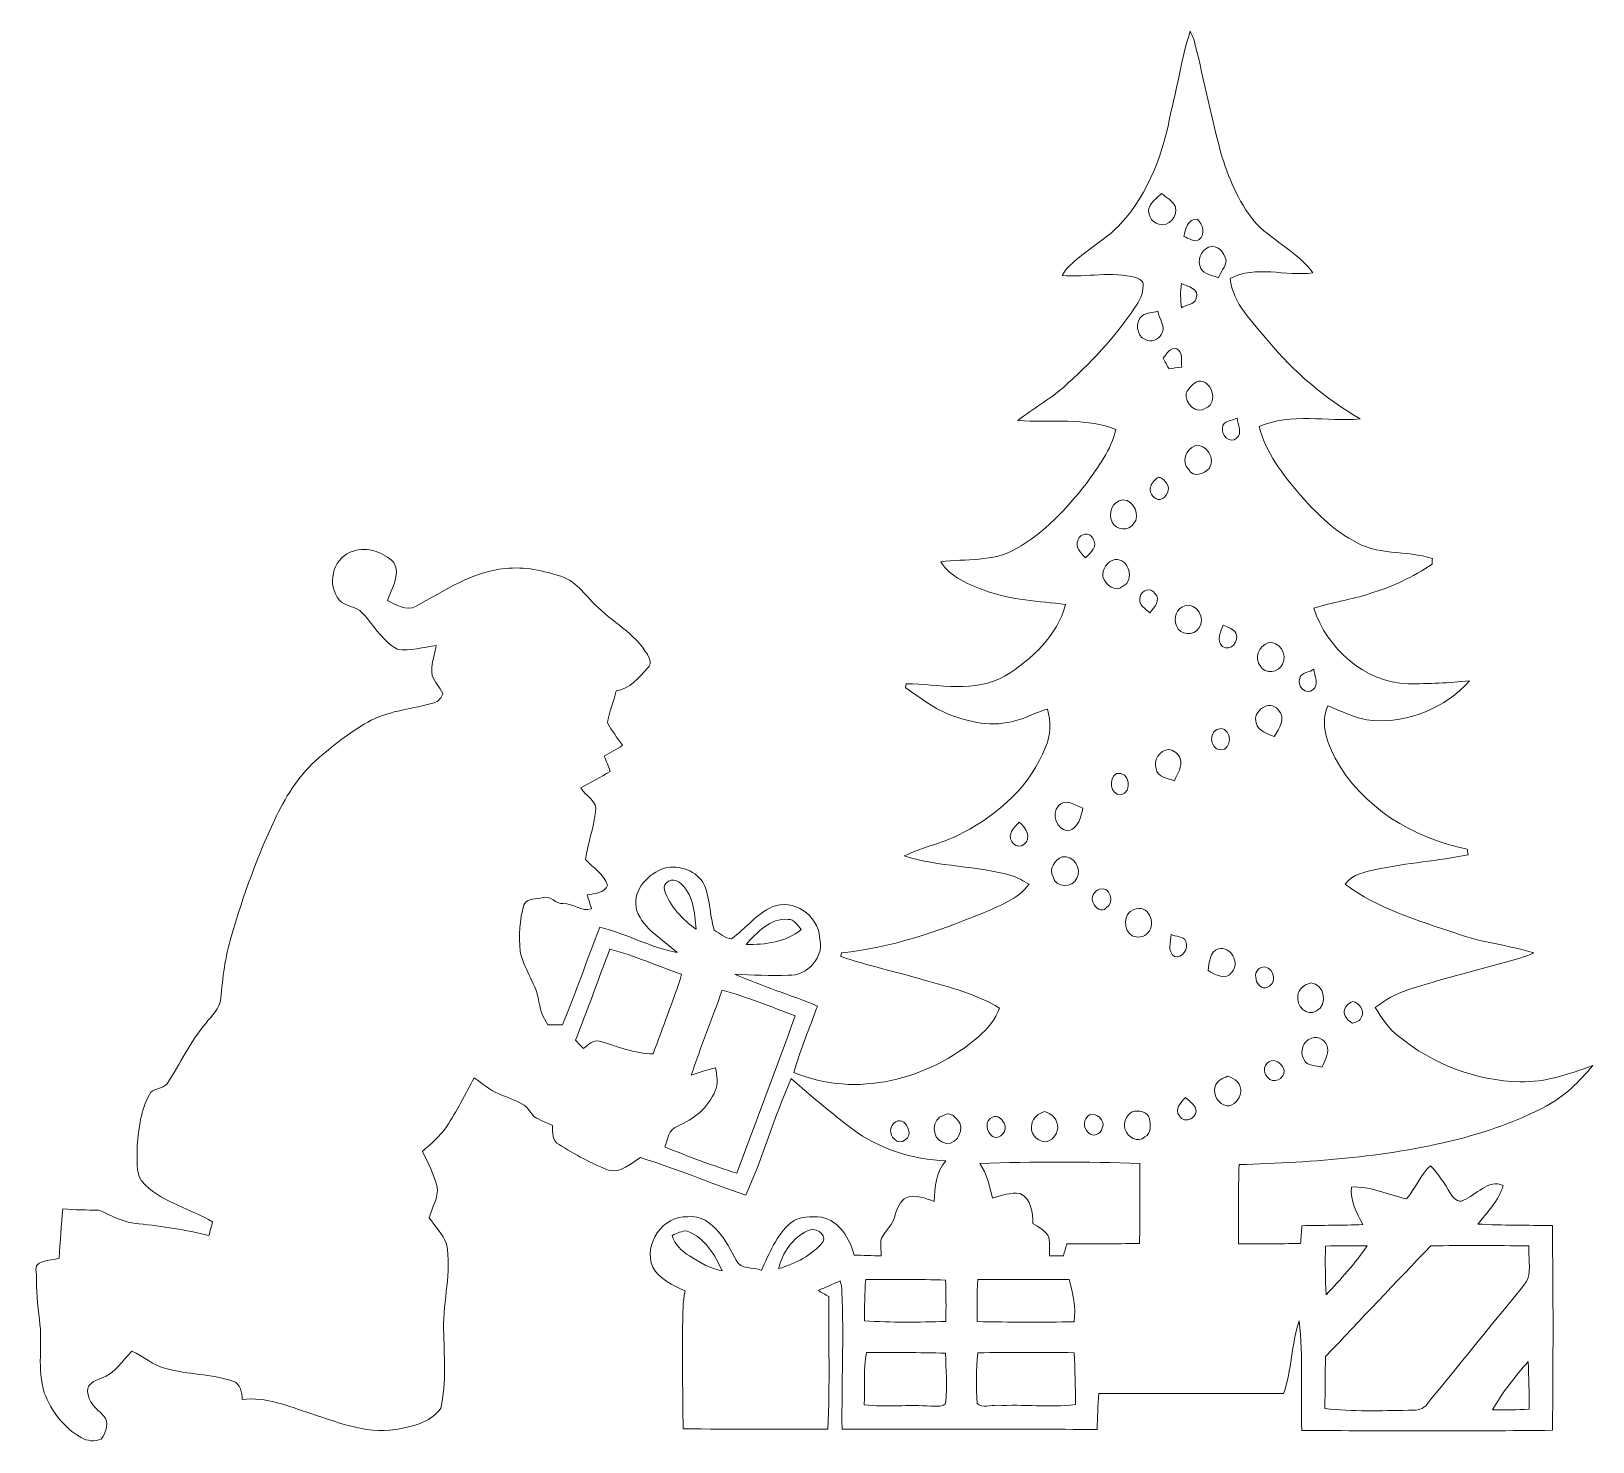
# Model space of a CAD drawing. Header units: centimetres. Extents: x -16.3 to 16.2, y -14.7 to 14.6.
import ezdxf

# ---------------------------------------------------------------- set-up
doc = ezdxf.new("R2010")
doc.units = ezdxf.units.CM
doc.header["$MEASUREMENT"] = 0
doc.layers.add('Layer 1', color=7, linetype='Continuous')

msp = doc.modelspace()

# ---------------------------------------------------------------- linework, layer by layer
at = {"layer": 'Layer 1', "lineweight": 9}
for points, knots in [([(7.80384, 14.6319), (7.84477, 14.55182), (7.8811, 14.46856), (7.90227, 14.38037), (7.90227, 14.38037), (8.09524, 13.59121), (8.25152, 12.79322), (8.46813, 12.01006), (8.46813, 12.01006), (8.63287, 11.51335), (8.83995, 11.01522), (9.19132, 10.61905), (9.19132, 10.61905), (9.55609, 10.26098), (10.04256, 10.03344), (10.3509, 9.61681), (10.3509, 9.61681), (9.78434, 9.53391), (9.1638, 9.78579), (8.63464, 9.49651), (8.63464, 9.49651), (8.6872, 8.97229), (9.10454, 8.58952), (9.42133, 8.20217), (9.42133, 8.20217), (9.95473, 7.55165), (10.60878, 7.00873), (11.33268, 6.58186), (11.33268, 6.58186), (10.63771, 6.52683), (9.89723, 6.70957), (9.23436, 6.42347), (9.23436, 6.42347), (9.37228, 5.88266), (9.72331, 5.43287), (10.0782, 5.01447), (10.0782, 5.01447), (10.39958, 4.65217), (10.74354, 4.30045), (11.17287, 4.0648), (11.17287, 4.0648), (11.66359, 3.73918), (12.28977, 3.86124), (12.83058, 3.68415), (12.83058, 3.68415), (12.82916, 3.65487), (12.82669, 3.5956), (12.82564, 3.56597), (12.82564, 3.56597), (12.42629, 3.30244), (11.99167, 3.09219), (11.53235, 2.95637), (11.53235, 2.95637), (11.15135, 2.82901), (10.7506, 2.77716), (10.36924, 2.65227), (10.36924, 2.65227), (10.64018, 1.8176), (11.42546, 1.11205), (12.3261, 1.08276), (12.3261, 1.08276), (12.75085, 1.08347), (13.17594, 1.10005), (13.59857, 1.14521), (13.59857, 1.14521), (13.10821, 0.58394), (12.33422, 0.27102), (11.59233, 0.32076), (11.59233, 0.32076), (11.2593, 0.34687), (10.96685, 0.5088), (10.66205, 0.62556), (10.66205, 0.62556), (10.49519, 0.26467), (10.64194, -0.1322), (10.8141, -0.46099), (10.8141, -0.46099), (11.36478, -1.47452), (12.43688, -2.13069), (13.55201, -2.34729), (13.55201, -2.34729), (13.55836, -2.38645), (13.56541, -2.42632), (13.57247, -2.46618), (13.57247, -2.46618), (12.94699, -2.59247), (12.30846, -2.63516), (11.68405, -2.76569), (11.68405, -2.76569), (11.44804, -2.82566), (11.16723, -2.86023), (11.02188, -3.07966), (11.02188, -3.07966), (11.69886, -3.58766), (12.52824, -3.82896), (13.31847, -4.09707), (13.31847, -4.09707), (13.8434, -4.28687), (14.40291, -4.34119), (14.9356, -4.50171), (14.9356, -4.50171), (14.74969, -4.59167), (14.54825, -4.64141), (14.35105, -4.69891), (14.35105, -4.69891), (13.6716, -4.87777), (12.99074, -5.05451), (12.32222, -5.27076), (12.32222, -5.27076), (12.07598, -5.34908), (11.85021, -5.47925), (11.64595, -5.63659), (11.64595, -5.63659), (11.7793, -5.85602), (11.92111, -6.07651), (12.12961, -6.23349), (12.12961, -6.23349), (12.83446, -6.81134), (13.73616, -7.15989), (14.64985, -7.17859), (14.64985, -7.17859), (15.17655, -7.1934), (15.67467, -7.01948), (16.16009, -6.84062), (16.16009, -6.84062), (15.88281, -7.16765), (15.57483, -7.48409), (15.19031, -7.68517), (15.19031, -7.68517), (14.65444, -7.97657), (14.07271, -8.17412), (13.4878, -8.34134), (13.4878, -8.34134), (11.96451, -8.73892), (10.38583, -8.85428), (8.81701, -8.89873), (8.81701, -8.89873), (8.8015, -9.4473), (8.80537, -9.99657), (8.80609, -10.5455), (8.80609, -10.5455), (9.23506, -10.54514), (9.66439, -10.5455), (10.09373, -10.53562), (10.09373, -10.53562), (10.10219, -10.41144), (10.11383, -10.2915), (10.12406, -10.16873), (10.12406, -10.16873), (10.54352, -10.15427), (10.96438, -10.16414), (11.38419, -10.14333), (11.38419, -10.14333), (11.26318, -9.8978), (11.11996, -9.6505), (11.15206, -9.3644), (11.15206, -9.3644), (11.5507, -9.33829), (11.91371, -9.53373), (12.29718, -9.60781), (12.29718, -9.60781), (12.4778, -9.38909), (12.5794, -9.11181), (12.79459, -8.92131), (12.79459, -8.92131), (12.95334, -9.09699), (13.08916, -9.29208), (13.20628, -9.4981), (13.20628, -9.4981), (13.25955, -9.58559), (13.3608, -9.70306), (13.47404, -9.63956), (13.47404, -9.63956), (13.74498, -9.53479), (13.98275, -9.19577), (14.30307, -9.32912), (14.30307, -9.32912), (14.21029, -9.6438), (13.97569, -9.88333), (13.77496, -10.1331), (13.77496, -10.1331), (14.28966, -10.16485), (14.80543, -10.15356), (15.32119, -10.1652), (15.32119, -10.1652), (15.34129, -11.58125), (15.33671, -12.99765), (15.32507, -14.41406), (15.32507, -14.41406), (13.59081, -14.43417), (11.8562, -14.43029), (10.12195, -14.41617), (10.12195, -14.41617), (10.08385, -13.65911), (10.16428, -12.8957), (10.06302, -12.14252), (10.06302, -12.14252), (9.90252, -12.63218), (9.91346, -13.16381), (9.74342, -13.65276), (9.74342, -13.65276), (8.46424, -13.64571), (7.18507, -13.64959), (5.9059, -13.64994), (5.9059, -13.64994), (5.88897, -13.89971), (5.87979, -14.15053), (5.87274, -14.40171), (5.87274, -14.40171), (4.10779, -14.37737), (2.34249, -14.39677), (0.57754, -14.38901), (0.57754, -14.38901), (0.56731, -13.43722), (0.61459, -12.48436), (0.57649, -11.53292), (0.57649, -11.53292), (0.57225, -11.45849), (0.55673, -11.38617), (0.54086, -11.31385), (0.54086, -11.31385), (0.3881, -11.37982), (0.23429, -11.44437), (0.0826, -11.51281), (0.0826, -11.51281), (0.15598, -11.55444), (0.22971, -11.59607), (0.30308, -11.6384), (0.30308, -11.6384), (0.29568, -12.55492), (0.32813, -13.47249), (0.28086, -14.38866), (0.28086, -14.38866), (-0.71891, -14.38689), (-1.71869, -14.39959), (-2.71811, -14.38266), (-2.71811, -14.38266), (-2.73611, -13.66758), (-2.73186, -12.9525), (-2.73151, -12.23777), (-2.73151, -12.23777), (-2.72481, -11.99859), (-2.73116, -11.75729), (-2.68071, -11.52269), (-2.68071, -11.52269), (-2.93259, -11.4038), (-3.21376, -11.28386), (-3.35028, -11.02527), (-3.35028, -11.02527), (-3.55595, -10.55714), (-3.13756, -9.94542), (-2.6225, -9.98458), (-2.6225, -9.98458), (-2.36568, -9.94154), (-2.14168, -10.11087), (-1.9875, -10.29608), (-1.9875, -10.29608), (-1.82558, -10.46401), (-1.73915, -10.68308), (-1.62132, -10.88134), (-1.62132, -10.88134), (-1.53242, -11.08666), (-1.26748, -11.0154), (-1.09639, -11.09689), (-1.09639, -11.09689), (-0.93305, -10.74482), (-0.787, -10.3677), (-0.4882, -10.10488), (-0.4882, -10.10488), (-0.3111, -9.96059), (-0.06239, -9.97294), (0.15139, -9.9934), (0.15139, -9.9934), (0.52286, -10.0636), (0.73912, -10.43614), (0.82766, -10.77621), (0.82766, -10.77621), (1.01428, -10.78256), (1.20161, -10.78821), (1.38929, -10.79421), (1.38929, -10.79421), (1.39105, -10.6732), (1.36283, -10.54585), (1.39352, -10.42837), (1.39352, -10.42837), (1.47924, -10.26116), (1.64893, -10.14157), (1.67715, -9.94401), (1.67715, -9.94401), (1.72478, -9.80784), (1.77628, -9.64944), (1.9181, -9.58418), (1.9181, -9.58418), (2.11248, -9.51292), (2.30651, -9.59617), (2.48678, -9.66461), (2.48678, -9.66461), (2.51147, -9.36757), (2.52065, -9.05501), (2.73266, -8.81936), (2.73266, -8.81936), (2.03769, -8.78902), (1.34625, -8.57841), (0.78604, -8.15825), (0.78604, -8.15825), (0.35459, -7.82346), (-0.06839, -7.47774), (-0.4762, -7.11438), (-0.4762, -7.11438), (-0.8318, -7.90495), (-1.0604, -8.74774), (-1.42165, -9.53514), (-1.42165, -9.53514), (-2.15366, -9.28537), (-2.86768, -8.9774), (-3.60711, -8.75409), (-3.60711, -8.75409), (-3.81242, -8.86839), (-4.00504, -9.08923), (-4.26927, -9.01374), (-4.26927, -9.01374), (-4.62734, -8.8758), (-4.97024, -8.69165), (-5.29233, -8.4828), (-5.29233, -8.4828), (-5.45108, -8.41084), (-5.42745, -8.23092), (-5.42957, -8.0884), (-5.42957, -8.0884), (-5.5541, -8.02561), (-5.69062, -7.98292), (-5.80704, -7.90672), (-5.80704, -7.90672), (-5.885, -7.83228), (-5.93086, -7.72821), (-6.02153, -7.66612), (-6.02153, -7.66612), (-6.17675, -7.55465), (-6.36654, -7.51372), (-6.53658, -7.43259), (-6.53658, -7.43259), (-6.73343, -7.3578), (-6.88654, -7.21034), (-7.06116, -7.09815), (-7.06116, -7.09815), (-7.23826, -7.44317), (-7.41994, -7.78713), (-7.63231, -8.11239), (-7.63231, -8.11239), (-7.76284, -8.31629), (-7.96039, -8.46199), (-8.13184, -8.62886), (-8.13184, -8.62886), (-8.00943, -8.86204), (-7.89407, -9.10017), (-7.8281, -9.35699), (-7.8281, -9.35699), (-7.79353, -9.58806), (-7.93535, -9.78808), (-7.9925, -10.00257), (-7.9925, -10.00257), (-7.87326, -10.18108), (-7.70675, -10.33842), (-7.63196, -10.54373), (-7.63196, -10.54373), (-7.51695, -11.13252), (-7.7078, -11.71884), (-7.69369, -12.30903), (-7.69369, -12.30903), (-7.6824, -12.85654), (-7.63196, -13.41675), (-7.75084, -13.95615), (-7.75084, -13.95615), (-7.93076, -14.2165), (-8.26625, -14.3181), (-8.56505, -14.3749), (-8.56505, -14.3749), (-9.21064, -14.52271), (-9.84352, -14.27259), (-10.44536, -14.06516), (-10.44536, -14.06516), (-10.90891, -13.9237), (-11.37705, -13.70603), (-11.87376, -13.7787), (-11.87376, -13.7787), (-11.88011, -13.63089), (-11.90198, -13.44815), (-12.06637, -13.39171), (-12.06637, -13.39171), (-12.51863, -13.2453), (-13.0037, -13.25942), (-13.4609, -13.12959), (-13.4609, -13.12959), (-13.72619, -13.07809), (-13.9181, -12.86854), (-14.16646, -12.7754), (-14.16646, -12.7754), (-14.36013, -12.97331), (-14.51606, -13.23825), (-14.79193, -13.33209), (-14.79193, -13.33209), (-14.93869, -13.38642), (-15.14965, -13.46897), (-15.06957, -13.67957), (-15.06957, -13.67957), (-15.03782, -13.893), (-14.82827, -14.0066), (-14.70833, -14.1657), (-14.70833, -14.1657), (-14.6473, -14.31845), (-14.7108, -14.47403), (-14.8004, -14.59715), (-14.8004, -14.59715), (-14.93269, -14.65324), (-15.09427, -14.64089), (-15.21527, -14.56399), (-15.21527, -14.56399), (-15.57722, -14.36537), (-15.83263, -14.01577), (-15.98115, -13.63759), (-15.98115, -13.63759), (-16.13849, -13.14547), (-16.00972, -12.62406), (-16.08204, -12.121), (-16.08204, -12.121), (-16.12297, -11.80809), (-16.14801, -11.49341), (-16.1406, -11.17838), (-16.1406, -11.17838), (-16.25243, -10.85418), (-15.85415, -10.91062), (-15.67494, -10.84183), (-15.67494, -10.84183), (-15.64742, -10.49964), (-15.63155, -10.15744), (-15.5938, -9.81666), (-15.5938, -9.81666), (-15.3458, -9.847), (-15.09638, -9.83994), (-14.84767, -9.84171), (-14.84767, -9.84171), (-14.58344, -9.96447), (-14.3171, -10.10735), (-14.0197, -10.12604), (-14.0197, -10.12604), (-13.53075, -10.17755), (-13.04392, -10.2541), (-12.5652, -10.3684), (-12.5652, -10.3684), (-12.53804, -10.27492), (-12.51228, -10.18072), (-12.4883, -10.08689), (-12.4883, -10.08689), (-12.94938, -9.82019), (-13.48948, -9.6893), (-13.88777, -9.3203), (-13.88777, -9.3203), (-14.12272, -9.11534), (-14.03628, -8.76961), (-14.05322, -8.49833), (-14.05322, -8.49833), (-14.01477, -8.14026), (-13.98337, -7.76279), (-13.79957, -7.44493), (-13.79957, -7.44493), (-13.73148, -7.29606), (-13.51911, -7.34721), (-13.43268, -7.2188), (-13.43268, -7.2188), (-13.15646, -6.80817), (-12.9589, -6.34532), (-12.63082, -5.96997), (-12.63082, -5.96997), (-12.51052, -5.80804), (-12.33978, -5.66164), (-12.31579, -5.44962), (-12.31579, -5.44962), (-12.2798, -5.01817), (-12.22936, -4.58602), (-12.10342, -4.17045), (-12.10342, -4.17045), (-11.85083, -3.31038), (-11.54779, -2.46336), (-11.15868, -1.6555), (-11.15868, -1.6555), (-10.94348, -1.20606), (-10.66373, -0.77884), (-10.28238, -0.45217), (-10.28238, -0.45217), (-9.94089, -0.16395), (-9.58917, 0.11756), (-9.19334, 0.32853), (-9.19334, 0.32853), (-8.78589, 0.53455), (-8.32305, 0.55818), (-7.89195, 0.68871), (-7.89195, 0.68871), (-7.80235, 0.71658), (-7.73073, 0.79172), (-7.70922, 0.88309), (-7.70922, 0.88309), (-7.77166, 1.01362), (-7.88455, 1.11663), (-7.92723, 1.25598), (-7.92723, 1.25598), (-7.96745, 1.468), (-7.88313, 1.6712), (-7.84468, 1.87546), (-7.84468, 1.87546), (-8.11138, 1.85358), (-8.38549, 1.74528), (-8.6536, 1.8042), (-8.6536, 1.8042), (-8.99191, 1.98305), (-9.16195, 2.35312), (-9.43288, 2.60782), (-9.43288, 2.60782), (-9.58776, 2.70343), (-9.80754, 2.70907), (-9.90279, 2.88546), (-9.90279, 2.88546), (-10.12116, 3.21742), (-9.95428, 3.73318), (-9.56236, 3.83972), (-9.56236, 3.83972), (-9.27202, 3.93744), (-8.93335, 3.81221), (-8.72416, 3.60371), (-8.72416, 3.60371), (-8.57917, 3.34054), (-8.77496, 3.0622), (-8.85998, 2.81314), (-8.85998, 2.81314), (-8.68853, 2.72106), (-8.47086, 2.5923), (-8.2733, 2.68931), (-8.2733, 2.68931), (-7.6824, 3.00646), (-7.09856, 3.41886), (-6.41029, 3.4753), (-6.41029, 3.4753), (-6.01341, 3.52399), (-5.61442, 3.43121), (-5.23906, 3.30879), (-5.23906, 3.30879), (-4.90956, 3.20014), (-4.73176, 2.8784), (-4.47988, 2.66356), (-4.47988, 2.66356), (-4.12392, 2.31361), (-3.63462, 2.0776), (-3.42084, 1.60276), (-3.42084, 1.60276), (-3.38415, 1.53538), (-3.4099, 1.45741), (-3.46, 1.40485), (-3.46, 1.40485), (-3.64521, 1.20694), (-3.82512, 0.97764), (-4.1144, 0.93636), (-4.1144, 0.93636), (-4.14863, 0.70706), (-4.2668, 0.50033), (-4.29432, 0.26996), (-4.29432, 0.26996), (-4.19907, 0.1098), (-4.08653, -0.04013), (-3.97858, -0.19182), (-3.97858, -0.19182), (-4.09782, -0.27896), (-4.23082, -0.34493), (-4.35746, -0.42007), (-4.35746, -0.42007), (-4.31548, -0.52484), (-4.27244, -0.62962), (-4.2333, -0.73581), (-4.2333, -0.73581), (-4.43296, -0.85716), (-4.6418, -0.96299), (-4.84465, -1.07871), (-4.84465, -1.07871), (-4.74693, -1.25368), (-4.48446, -1.34364), (-4.53985, -1.58318), (-4.53985, -1.58318), (-4.58289, -1.91514), (-4.70072, -2.23335), (-4.74975, -2.56496), (-4.74975, -2.56496), (-4.59418, -2.7357), (-4.36346, -2.86552), (-4.29186, -3.09448), (-4.29186, -3.09448), (-4.34935, -3.27087), (-4.56314, -3.26663), (-4.71165, -3.3005), (-4.71165, -3.3005), (-4.68202, -3.39716), (-4.65027, -3.49347), (-4.62099, -3.59048), (-4.62099, -3.59048), (-4.83371, -3.65716), (-5.0034, -3.46913), (-5.21224, -3.48042), (-5.21224, -3.48042), (-5.37206, -3.49806), (-5.47084, -3.30015), (-5.63241, -3.35377), (-5.63241, -3.35377), (-5.75941, -3.39257), (-5.95485, -3.36224), (-6.02858, -3.50335), (-6.02858, -3.50335), (-6.11466, -3.81732), (-6.133, -4.14822), (-6.10584, -4.47207), (-6.10584, -4.47207), (-6.02893, -4.81674), (-5.79928, -5.10743), (-5.72625, -5.45456), (-5.72625, -5.45456), (-5.69591, -5.64682), (-5.64017, -5.83768), (-5.52764, -5.99925), (-5.52764, -5.99925), (-5.42745, -5.99713), (-5.32691, -5.99537), (-5.22636, -5.99431), (-5.22636, -5.99431), (-4.94061, -5.33003), (-4.71519, -4.64105), (-4.45307, -3.96725), (-4.45307, -3.96725), (-3.9045, -4.10307), (-3.40426, -4.38917), (-2.84687, -4.49712), (-2.84687, -4.49712), (-3.13509, -4.2209), (-3.53726, -4.02334), (-3.68154, -3.62788), (-3.68154, -3.62788), (-3.79725, -3.25041), (-3.49492, -2.90398), (-3.16754, -2.76604), (-3.16754, -2.76604), (-2.86274, -2.65104), (-2.49621, -2.76816), (-2.30925, -3.03451), (-2.30925, -3.03451), (-2.15084, -3.34319), (-2.18118, -3.71078), (-2.07358, -4.03251), (-2.07358, -4.03251), (-1.96351, -4.09495), (-1.84639, -4.20784), (-1.71869, -4.20925), (-1.71869, -4.20925), (-1.42376, -4.00782), (-1.20927, -3.69279), (-0.87061, -3.55027), (-0.87061, -3.55027), (-0.44692, -3.35483), (0.09106, -3.7256), (0.10941, -4.18033), (0.10941, -4.18033), (0.2283, -4.57332), (-0.14318, -4.99736), (-0.54252, -4.96632), (-0.54252, -4.96632), (-0.91153, -4.98466), (-1.28018, -4.95961), (-1.64848, -4.94339), (-1.64848, -4.94339), (-1.09109, -5.19809), (-0.5009, -5.37095), (0.06496, -5.6059), (0.06496, -5.6059), (-0.09062, -6.06734), (-0.29664, -6.51184), (-0.42082, -6.98385), (-0.42082, -6.98385), (0.86224, -7.53454), (2.38412, -7.12955), (3.4107, -6.24337), (3.4107, -6.24337), (3.59379, -6.07757), (3.76771, -5.88777), (3.84533, -5.64788), (3.84533, -5.64788), (3.3659, -5.35825), (2.81945, -5.21573), (2.28428, -5.06756), (2.28428, -5.06756), (1.70855, -4.89576), (1.11835, -4.77335), (0.54968, -4.57756), (0.54968, -4.57756), (0.55426, -4.55815), (0.56379, -4.52005), (0.56873, -4.50065), (0.56873, -4.50065), (1.58508, -4.40399), (2.55592, -4.05721), (3.49784, -3.67974), (3.49784, -3.67974), (3.83968, -3.52275), (4.22809, -3.39011), (4.46128, -3.07649), (4.46128, -3.07649), (4.34486, -3.01475), (4.23126, -2.94631), (4.10744, -2.9008), (4.10744, -2.9008), (3.37437, -2.69055), (2.59191, -2.72124), (1.86448, -2.49123), (1.86448, -2.49123), (2.26241, -2.30355), (2.70197, -2.21571), (3.09179, -2.00686), (3.09179, -2.00686), (3.82733, -1.61775), (4.49691, -1.02367), (4.80241, -0.23133), (4.80241, -0.23133), (4.9153, 0.01491), (4.91283, 0.29995), (4.84051, 0.55713), (4.84051, 0.55713), (4.61332, 0.50103), (4.41224, 0.37509), (4.18434, 0.32182), (4.18434, 0.32182), (3.71691, 0.1726), (3.21385, 0.28443), (2.76971, 0.458), (2.76971, 0.458), (2.4515, 0.59311), (2.18057, 0.81289), (1.89305, 0.99951), (1.89305, 0.99951), (1.89693, 1.02068), (1.90505, 1.06336), (1.90893, 1.08453), (1.90893, 1.08453), (2.59085, 1.07677), (3.33768, 0.88309), (3.96245, 1.24892), (3.96245, 1.24892), (4.51666, 1.58477), (5.04442, 2.08748), (5.21834, 2.73271), (5.21834, 2.73271), (4.6613, 2.79409), (4.09156, 2.82196), (3.55993, 3.01458), (3.55993, 3.01458), (3.21068, 3.13664), (2.83426, 3.29186), (2.62542, 3.615), (2.62542, 3.615), (3.14577, 3.68521), (3.71409, 3.6076), (4.18611, 3.88276), (4.18611, 3.88276), (4.77066, 4.21508), (5.23986, 4.7132), (5.64837, 5.2406), (5.64837, 5.2406), (5.89214, 5.58915), (6.16731, 5.93805), (6.25868, 6.3642), (6.25868, 6.3642), (5.61486, 6.62455), (4.90189, 6.49085), (4.22809, 6.55153), (4.22809, 6.55153), (4.53395, 6.79141), (4.87826, 6.97874), (5.17071, 7.23662), (5.17071, 7.23662), (5.72387, 7.73192), (6.24069, 8.2752), (6.65555, 8.89362), (6.65555, 8.89362), (6.74657, 9.03049), (6.82947, 9.18184), (6.82736, 9.35258), (6.82736, 9.35258), (6.84888, 9.44254), (6.74339, 9.48452), (6.67813, 9.51592), (6.67813, 9.51592), (6.17648, 9.65809), (5.6586, 9.51768), (5.1499, 9.55931), (5.1499, 9.55931), (5.21763, 9.72476), (5.37215, 9.82671), (5.50338, 9.93784), (5.50338, 9.93784), (5.78737, 10.17173), (6.11086, 10.35906), (6.36028, 10.63316), (6.36028, 10.63316), (6.95436, 11.27557), (7.25281, 12.13282), (7.40873, 12.97914), (7.40873, 12.97914), (7.55337, 13.52665), (7.62993, 14.09215), (7.80384, 14.6319), (7.80384, 14.6319), (7.80384, 14.6319), (7.80384, 14.6319), (7.80384, 14.6319)], [0, 0, 0, 0, 0.00487805, 0.00487805, 0.00487805, 0.00487805, 0.0097561, 0.0097561, 0.0097561, 0.0097561, 0.01463415, 0.01463415, 0.01463415, 0.01463415, 0.0195122, 0.0195122, 0.0195122, 0.0195122, 0.02439024, 0.02439024, 0.02439024, 0.02439024, 0.02926829, 0.02926829, 0.02926829, 0.02926829, 0.03414634, 0.03414634, 0.03414634, 0.03414634, 0.03902439, 0.03902439, 0.03902439, 0.03902439, 0.04390244, 0.04390244, 0.04390244, 0.04390244, 0.04878049, 0.04878049, 0.04878049, 0.04878049, 0.05365854, 0.05365854, 0.05365854, 0.05365854, 0.05853659, 0.05853659, 0.05853659, 0.05853659, 0.06341463, 0.06341463, 0.06341463, 0.06341463, 0.06829268, 0.06829268, 0.06829268, 0.06829268, 0.07317073, 0.07317073, 0.07317073, 0.07317073, 0.07804878, 0.07804878, 0.07804878, 0.07804878, 0.08292683, 0.08292683, 0.08292683, 0.08292683, 0.08780488, 0.08780488, 0.08780488, 0.08780488, 0.09268293, 0.09268293, 0.09268293, 0.09268293, 0.09756098, 0.09756098, 0.09756098, 0.09756098, 0.10243902, 0.10243902, 0.10243902, 0.10243902, 0.10731707, 0.10731707, 0.10731707, 0.10731707, 0.11219512, 0.11219512, 0.11219512, 0.11219512, 0.11707317, 0.11707317, 0.11707317, 0.11707317, 0.12195122, 0.12195122, 0.12195122, 0.12195122, 0.12682927, 0.12682927, 0.12682927, 0.12682927, 0.13170732, 0.13170732, 0.13170732, 0.13170732, 0.13658537, 0.13658537, 0.13658537, 0.13658537, 0.14146341, 0.14146341, 0.14146341, 0.14146341, 0.14634146, 0.14634146, 0.14634146, 0.14634146, 0.15121951, 0.15121951, 0.15121951, 0.15121951, 0.15609756, 0.15609756, 0.15609756, 0.15609756, 0.16097561, 0.16097561, 0.16097561, 0.16097561, 0.16585366, 0.16585366, 0.16585366, 0.16585366, 0.17073171, 0.17073171, 0.17073171, 0.17073171, 0.17560976, 0.17560976, 0.17560976, 0.17560976, 0.1804878, 0.1804878, 0.1804878, 0.1804878, 0.18536585, 0.18536585, 0.18536585, 0.18536585, 0.1902439, 0.1902439, 0.1902439, 0.1902439, 0.19512195, 0.19512195, 0.19512195, 0.19512195, 0.2, 0.2, 0.2, 0.2, 0.20487805, 0.20487805, 0.20487805, 0.20487805, 0.2097561, 0.2097561, 0.2097561, 0.2097561, 0.21463415, 0.21463415, 0.21463415, 0.21463415, 0.2195122, 0.2195122, 0.2195122, 0.2195122, 0.22439024, 0.22439024, 0.22439024, 0.22439024, 0.22926829, 0.22926829, 0.22926829, 0.22926829, 0.23414634, 0.23414634, 0.23414634, 0.23414634, 0.23902439, 0.23902439, 0.23902439, 0.23902439, 0.24390244, 0.24390244, 0.24390244, 0.24390244, 0.24878049, 0.24878049, 0.24878049, 0.24878049, 0.25365854, 0.25365854, 0.25365854, 0.25365854, 0.25853659, 0.25853659, 0.25853659, 0.25853659, 0.26341463, 0.26341463, 0.26341463, 0.26341463, 0.26829268, 0.26829268, 0.26829268, 0.26829268, 0.27317073, 0.27317073, 0.27317073, 0.27317073, 0.27804878, 0.27804878, 0.27804878, 0.27804878, 0.28292683, 0.28292683, 0.28292683, 0.28292683, 0.28780488, 0.28780488, 0.28780488, 0.28780488, 0.29268293, 0.29268293, 0.29268293, 0.29268293, 0.29756098, 0.29756098, 0.29756098, 0.29756098, 0.30243902, 0.30243902, 0.30243902, 0.30243902, 0.30731707, 0.30731707, 0.30731707, 0.30731707, 0.31219512, 0.31219512, 0.31219512, 0.31219512, 0.31707317, 0.31707317, 0.31707317, 0.31707317, 0.32195122, 0.32195122, 0.32195122, 0.32195122, 0.32682927, 0.32682927, 0.32682927, 0.32682927, 0.33170732, 0.33170732, 0.33170732, 0.33170732, 0.33658537, 0.33658537, 0.33658537, 0.33658537, 0.34146341, 0.34146341, 0.34146341, 0.34146341, 0.34634146, 0.34634146, 0.34634146, 0.34634146, 0.35121951, 0.35121951, 0.35121951, 0.35121951, 0.35609756, 0.35609756, 0.35609756, 0.35609756, 0.36097561, 0.36097561, 0.36097561, 0.36097561, 0.36585366, 0.36585366, 0.36585366, 0.36585366, 0.37073171, 0.37073171, 0.37073171, 0.37073171, 0.37560976, 0.37560976, 0.37560976, 0.37560976, 0.3804878, 0.3804878, 0.3804878, 0.3804878, 0.38536585, 0.38536585, 0.38536585, 0.38536585, 0.3902439, 0.3902439, 0.3902439, 0.3902439, 0.39512195, 0.39512195, 0.39512195, 0.39512195, 0.4, 0.4, 0.4, 0.4, 0.40487805, 0.40487805, 0.40487805, 0.40487805, 0.4097561, 0.4097561, 0.4097561, 0.4097561, 0.41463415, 0.41463415, 0.41463415, 0.41463415, 0.4195122, 0.4195122, 0.4195122, 0.4195122, 0.42439024, 0.42439024, 0.42439024, 0.42439024, 0.42926829, 0.42926829, 0.42926829, 0.42926829, 0.43414634, 0.43414634, 0.43414634, 0.43414634, 0.43902439, 0.43902439, 0.43902439, 0.43902439, 0.44390244, 0.44390244, 0.44390244, 0.44390244, 0.44878049, 0.44878049, 0.44878049, 0.44878049, 0.45365854, 0.45365854, 0.45365854, 0.45365854, 0.45853659, 0.45853659, 0.45853659, 0.45853659, 0.46341463, 0.46341463, 0.46341463, 0.46341463, 0.46829268, 0.46829268, 0.46829268, 0.46829268, 0.47317073, 0.47317073, 0.47317073, 0.47317073, 0.47804878, 0.47804878, 0.47804878, 0.47804878, 0.48292683, 0.48292683, 0.48292683, 0.48292683, 0.48780488, 0.48780488, 0.48780488, 0.48780488, 0.49268293, 0.49268293, 0.49268293, 0.49268293, 0.49756098, 0.49756098, 0.49756098, 0.49756098, 0.50243902, 0.50243902, 0.50243902, 0.50243902, 0.50731707, 0.50731707, 0.50731707, 0.50731707, 0.51219512, 0.51219512, 0.51219512, 0.51219512, 0.51707317, 0.51707317, 0.51707317, 0.51707317, 0.52195122, 0.52195122, 0.52195122, 0.52195122, 0.52682927, 0.52682927, 0.52682927, 0.52682927, 0.53170732, 0.53170732, 0.53170732, 0.53170732, 0.53658537, 0.53658537, 0.53658537, 0.53658537, 0.54146341, 0.54146341, 0.54146341, 0.54146341, 0.54634146, 0.54634146, 0.54634146, 0.54634146, 0.55121951, 0.55121951, 0.55121951, 0.55121951, 0.55609756, 0.55609756, 0.55609756, 0.55609756, 0.56097561, 0.56097561, 0.56097561, 0.56097561, 0.56585366, 0.56585366, 0.56585366, 0.56585366, 0.57073171, 0.57073171, 0.57073171, 0.57073171, 0.57560976, 0.57560976, 0.57560976, 0.57560976, 0.5804878, 0.5804878, 0.5804878, 0.5804878, 0.58536585, 0.58536585, 0.58536585, 0.58536585, 0.5902439, 0.5902439, 0.5902439, 0.5902439, 0.59512195, 0.59512195, 0.59512195, 0.59512195, 0.6, 0.6, 0.6, 0.6, 0.60487805, 0.60487805, 0.60487805, 0.60487805, 0.6097561, 0.6097561, 0.6097561, 0.6097561, 0.61463415, 0.61463415, 0.61463415, 0.61463415, 0.6195122, 0.6195122, 0.6195122, 0.6195122, 0.62439024, 0.62439024, 0.62439024, 0.62439024, 0.62926829, 0.62926829, 0.62926829, 0.62926829, 0.63414634, 0.63414634, 0.63414634, 0.63414634, 0.63902439, 0.63902439, 0.63902439, 0.63902439, 0.64390244, 0.64390244, 0.64390244, 0.64390244, 0.64878049, 0.64878049, 0.64878049, 0.64878049, 0.65365854, 0.65365854, 0.65365854, 0.65365854, 0.65853659, 0.65853659, 0.65853659, 0.65853659, 0.66341463, 0.66341463, 0.66341463, 0.66341463, 0.66829268, 0.66829268, 0.66829268, 0.66829268, 0.67317073, 0.67317073, 0.67317073, 0.67317073, 0.67804878, 0.67804878, 0.67804878, 0.67804878, 0.68292683, 0.68292683, 0.68292683, 0.68292683, 0.68780488, 0.68780488, 0.68780488, 0.68780488, 0.69268293, 0.69268293, 0.69268293, 0.69268293, 0.69756098, 0.69756098, 0.69756098, 0.69756098, 0.70243902, 0.70243902, 0.70243902, 0.70243902, 0.70731707, 0.70731707, 0.70731707, 0.70731707, 0.71219512, 0.71219512, 0.71219512, 0.71219512, 0.71707317, 0.71707317, 0.71707317, 0.71707317, 0.72195122, 0.72195122, 0.72195122, 0.72195122, 0.72682927, 0.72682927, 0.72682927, 0.72682927, 0.73170732, 0.73170732, 0.73170732, 0.73170732, 0.73658537, 0.73658537, 0.73658537, 0.73658537, 0.74146341, 0.74146341, 0.74146341, 0.74146341, 0.74634146, 0.74634146, 0.74634146, 0.74634146, 0.75121951, 0.75121951, 0.75121951, 0.75121951, 0.75609756, 0.75609756, 0.75609756, 0.75609756, 0.76097561, 0.76097561, 0.76097561, 0.76097561, 0.76585366, 0.76585366, 0.76585366, 0.76585366, 0.77073171, 0.77073171, 0.77073171, 0.77073171, 0.77560976, 0.77560976, 0.77560976, 0.77560976, 0.7804878, 0.7804878, 0.7804878, 0.7804878, 0.78536585, 0.78536585, 0.78536585, 0.78536585, 0.7902439, 0.7902439, 0.7902439, 0.7902439, 0.79512195, 0.79512195, 0.79512195, 0.79512195, 0.8, 0.8, 0.8, 0.8, 0.80487805, 0.80487805, 0.80487805, 0.80487805, 0.8097561, 0.8097561, 0.8097561, 0.8097561, 0.81463415, 0.81463415, 0.81463415, 0.81463415, 0.8195122, 0.8195122, 0.8195122, 0.8195122, 0.82439024, 0.82439024, 0.82439024, 0.82439024, 0.82926829, 0.82926829, 0.82926829, 0.82926829, 0.83414634, 0.83414634, 0.83414634, 0.83414634, 0.83902439, 0.83902439, 0.83902439, 0.83902439, 0.84390244, 0.84390244, 0.84390244, 0.84390244, 0.84878049, 0.84878049, 0.84878049, 0.84878049, 0.85365854, 0.85365854, 0.85365854, 0.85365854, 0.85853659, 0.85853659, 0.85853659, 0.85853659, 0.86341463, 0.86341463, 0.86341463, 0.86341463, 0.86829268, 0.86829268, 0.86829268, 0.86829268, 0.87317073, 0.87317073, 0.87317073, 0.87317073, 0.87804878, 0.87804878, 0.87804878, 0.87804878, 0.88292683, 0.88292683, 0.88292683, 0.88292683, 0.88780488, 0.88780488, 0.88780488, 0.88780488, 0.89268293, 0.89268293, 0.89268293, 0.89268293, 0.89756098, 0.89756098, 0.89756098, 0.89756098, 0.90243902, 0.90243902, 0.90243902, 0.90243902, 0.90731707, 0.90731707, 0.90731707, 0.90731707, 0.91219512, 0.91219512, 0.91219512, 0.91219512, 0.91707317, 0.91707317, 0.91707317, 0.91707317, 0.92195122, 0.92195122, 0.92195122, 0.92195122, 0.92682927, 0.92682927, 0.92682927, 0.92682927, 0.93170732, 0.93170732, 0.93170732, 0.93170732, 0.93658537, 0.93658537, 0.93658537, 0.93658537, 0.94146341, 0.94146341, 0.94146341, 0.94146341, 0.94634146, 0.94634146, 0.94634146, 0.94634146, 0.95121951, 0.95121951, 0.95121951, 0.95121951, 0.95609756, 0.95609756, 0.95609756, 0.95609756, 0.96097561, 0.96097561, 0.96097561, 0.96097561, 0.96585366, 0.96585366, 0.96585366, 0.96585366, 0.97073171, 0.97073171, 0.97073171, 0.97073171, 0.97560976, 0.97560976, 0.97560976, 0.97560976, 0.9804878, 0.9804878, 0.9804878, 0.9804878, 0.98536585, 0.98536585, 0.98536585, 0.98536585, 0.9902439, 0.9902439, 0.9902439, 0.9902439, 1, 1, 1, 1]), ([(7.21047, 11.26393), (7.12933, 11.18103), (7.02597, 11.11471), (6.96988, 11.01099), (6.96988, 11.01099), (6.88944, 10.86353), (6.99069, 10.65786), (7.15156, 10.6247), (7.15156, 10.6247), (7.36464, 10.56331), (7.55866, 10.79721), (7.49128, 10.99688), (7.49128, 10.99688), (7.4359, 11.11823), (7.3029, 11.17644), (7.21047, 11.26393), (7.21047, 11.26393), (7.21047, 11.26393), (7.21047, 11.26393), (7.21047, 11.26393)], [0, 0, 0, 0, 0.16666667, 0.16666667, 0.16666667, 0.16666667, 0.33333333, 0.33333333, 0.33333333, 0.33333333, 0.5, 0.5, 0.5, 0.5, 0.66666667, 0.66666667, 0.66666667, 0.66666667, 1, 1, 1, 1]), ([(7.67402, 10.36999), (7.77245, 10.34318), (7.89028, 10.23064), (7.98799, 10.31073), (7.98799, 10.31073), (8.13193, 10.40456), (8.0649, 10.63211), (7.9506, 10.727), (7.9506, 10.727), (7.7534, 10.75205), (7.69872, 10.51287), (7.67402, 10.36999), (7.67402, 10.36999), (7.67402, 10.36999), (7.67402, 10.36999), (7.67402, 10.36999)], [0, 0, 0, 0, 0.2, 0.2, 0.2, 0.2, 0.4, 0.4, 0.4, 0.4, 0.6, 0.6, 0.6, 0.6, 1, 1, 1, 1]), ([(8.1859, 10.14986), (8.02116, 10.08001), (7.94354, 9.8627), (8.02715, 9.70254), (8.02715, 9.70254), (8.09665, 9.57413), (8.27022, 9.56566), (8.38804, 9.51521), (8.38804, 9.51521), (8.43955, 9.63516), (8.53798, 9.74346), (8.54962, 9.87787), (8.54962, 9.87787), (8.51328, 10.03485), (8.37181, 10.21477), (8.1859, 10.14986), (8.1859, 10.14986), (8.1859, 10.14986), (8.1859, 10.14986), (8.1859, 10.14986)], [0, 0, 0, 0, 0.16666667, 0.16666667, 0.16666667, 0.16666667, 0.33333333, 0.33333333, 0.33333333, 0.33333333, 0.5, 0.5, 0.5, 0.5, 0.66666667, 0.66666667, 0.66666667, 0.66666667, 1, 1, 1, 1]), ([(7.62181, 9.39244), (7.59606, 9.22558), (7.60241, 9.05589), (7.62322, 8.88903), (7.62322, 8.88903), (7.69237, 8.95041), (7.90086, 8.94759), (7.92097, 9.07212), (7.92097, 9.07212), (8.02433, 9.29296), (7.74034, 9.33318), (7.62181, 9.39244), (7.62181, 9.39244), (7.62181, 9.39244), (7.62181, 9.39244), (7.62181, 9.39244)], [0, 0, 0, 0, 0.2, 0.2, 0.2, 0.2, 0.4, 0.4, 0.4, 0.4, 0.6, 0.6, 0.6, 0.6, 1, 1, 1, 1]), ([(6.81148, 8.73204), (6.65626, 8.60081), (6.68095, 8.31083), (6.87463, 8.22898), (6.87463, 8.22898), (6.99175, 8.15772), (7.14168, 8.23322), (7.20765, 8.34011), (7.20765, 8.34011), (7.30466, 8.48863), (7.15897, 8.66925), (7.13427, 8.81812), (7.13427, 8.81812), (7.02632, 8.7899), (6.91026, 8.78461), (6.81148, 8.73204), (6.81148, 8.73204), (6.81148, 8.73204), (6.81148, 8.73204), (6.81148, 8.73204)], [0, 0, 0, 0, 0.16666667, 0.16666667, 0.16666667, 0.16666667, 0.33333333, 0.33333333, 0.33333333, 0.33333333, 0.5, 0.5, 0.5, 0.5, 0.66666667, 0.66666667, 0.66666667, 0.66666667, 1, 1, 1, 1]), ([(7.24363, 7.84093), (7.27327, 7.78554), (7.33324, 7.67477), (7.36287, 7.61938), (7.36287, 7.61938), (7.45071, 7.63314), (7.53891, 7.6469), (7.62746, 7.66066), (7.62746, 7.66066), (7.61229, 7.79013), (7.66203, 7.96511), (7.5248, 8.03743), (7.5248, 8.03743), (7.38863, 8.08752), (7.31666, 7.92454), (7.24363, 7.84093), (7.24363, 7.84093), (7.24363, 7.84093), (7.24363, 7.84093), (7.24363, 7.84093)], [0, 0, 0, 0, 0.16666667, 0.16666667, 0.16666667, 0.16666667, 0.33333333, 0.33333333, 0.33333333, 0.33333333, 0.5, 0.5, 0.5, 0.5, 0.66666667, 0.66666667, 0.66666667, 0.66666667, 1, 1, 1, 1]), ([(7.97035, 7.36644), (7.85994, 7.32199), (7.77245, 7.22463), (7.72376, 7.11809), (7.72376, 7.11809), (7.68637, 6.91065), (7.93473, 6.65454), (8.13546, 6.81046), (8.13546, 6.81046), (8.39863, 6.9297), (8.24905, 7.40736), (7.97035, 7.36644), (7.97035, 7.36644), (7.97035, 7.36644), (7.97035, 7.36644), (7.97035, 7.36644)], [0, 0, 0, 0, 0.2, 0.2, 0.2, 0.2, 0.4, 0.4, 0.4, 0.4, 0.6, 0.6, 0.6, 0.6, 1, 1, 1, 1]), ([(8.47553, 6.39419), (8.43884, 6.24743), (8.63605, 6.05658), (8.76552, 6.18287), (8.76552, 6.18287), (8.90169, 6.2813), (8.78351, 6.4651), (8.77716, 6.60056), (8.77716, 6.60056), (8.68649, 6.54518), (8.46847, 6.55188), (8.47553, 6.39419), (8.47553, 6.39419), (8.47553, 6.39419), (8.47553, 6.39419), (8.47553, 6.39419)], [0, 0, 0, 0, 0.2, 0.2, 0.2, 0.2, 0.4, 0.4, 0.4, 0.4, 0.6, 0.6, 0.6, 0.6, 1, 1, 1, 1]), ([(7.90262, 6.02201), (7.71565, 5.95463), (7.60735, 5.67805), (7.77351, 5.53306), (7.77351, 5.53306), (7.86311, 5.35667), (8.09136, 5.43569), (8.19472, 5.55387), (8.19472, 5.55387), (8.34535, 5.74296), (8.13934, 6.08762), (7.90262, 6.02201), (7.90262, 6.02201), (7.90262, 6.02201), (7.90262, 6.02201), (7.90262, 6.02201)], [0, 0, 0, 0, 0.2, 0.2, 0.2, 0.2, 0.4, 0.4, 0.4, 0.4, 0.6, 0.6, 0.6, 0.6, 1, 1, 1, 1]), ([(7.12581, 5.35737), (7.05525, 5.30693), (6.99351, 5.23602), (6.97482, 5.14923), (6.97482, 5.14923), (6.95224, 5.02858), (7.05772, 4.90723), (7.17978, 4.90793), (7.17978, 4.90793), (7.31807, 4.94709), (7.40909, 5.12666), (7.31454, 5.24907), (7.31454, 5.24907), (7.27327, 5.30269), (7.19495, 5.39406), (7.12581, 5.35737), (7.12581, 5.35737), (7.12581, 5.35737), (7.12581, 5.35737), (7.12581, 5.35737)], [0, 0, 0, 0, 0.16666667, 0.16666667, 0.16666667, 0.16666667, 0.33333333, 0.33333333, 0.33333333, 0.33333333, 0.5, 0.5, 0.5, 0.5, 0.66666667, 0.66666667, 0.66666667, 0.66666667, 1, 1, 1, 1]), ([(6.40579, 4.89982), (6.18107, 4.87301), (6.09393, 4.62853), (6.18601, 4.43874), (6.18601, 4.43874), (6.25762, 4.26941), (6.53173, 4.24612), (6.62909, 4.40346), (6.62909, 4.40346), (6.78044, 4.57879), (6.63403, 4.90299), (6.40579, 4.89982), (6.40579, 4.89982), (6.40579, 4.89982), (6.40579, 4.89982), (6.40579, 4.89982)], [0, 0, 0, 0, 0.2, 0.2, 0.2, 0.2, 0.4, 0.4, 0.4, 0.4, 0.6, 0.6, 0.6, 0.6, 1, 1, 1, 1]), ([(5.47516, 4.07326), (5.40319, 3.91628), (5.53443, 3.80092), (5.62826, 3.70214), (5.62826, 3.70214), (5.74009, 3.79668), (5.90308, 3.95191), (5.78102, 4.10395), (5.78102, 4.10395), (5.71893, 4.24577), (5.5182, 4.20802), (5.47516, 4.07326), (5.47516, 4.07326), (5.47516, 4.07326), (5.47516, 4.07326), (5.47516, 4.07326)], [0, 0, 0, 0, 0.2, 0.2, 0.2, 0.2, 0.4, 0.4, 0.4, 0.4, 0.6, 0.6, 0.6, 0.6, 1, 1, 1, 1]), ([(6.2421, 3.66228), (6.07947, 3.63546), (5.9634, 3.45273), (5.99374, 3.29503), (5.99374, 3.29503), (6.05583, 3.14546), (6.25021, 2.96871), (6.40649, 3.10736), (6.40649, 3.10736), (6.66543, 3.23471), (6.52538, 3.6972), (6.2421, 3.66228), (6.2421, 3.66228), (6.2421, 3.66228), (6.2421, 3.66228), (6.2421, 3.66228)], [0, 0, 0, 0, 0.2, 0.2, 0.2, 0.2, 0.4, 0.4, 0.4, 0.4, 0.6, 0.6, 0.6, 0.6, 1, 1, 1, 1]), ([(6.76597, 2.89251), (6.7127, 2.72671), (6.86828, 2.64592), (6.96459, 2.55455), (6.96459, 2.55455), (7.05525, 2.66391), (7.20659, 2.82266), (7.07148, 2.9606), (7.07148, 2.9606), (6.99422, 3.09713), (6.78784, 3.02869), (6.76597, 2.89251), (6.76597, 2.89251), (6.76597, 2.89251), (6.76597, 2.89251), (6.76597, 2.89251)], [0, 0, 0, 0, 0.2, 0.2, 0.2, 0.2, 0.4, 0.4, 0.4, 0.4, 0.6, 0.6, 0.6, 0.6, 1, 1, 1, 1]), ([(7.69307, 2.70201), (7.52162, 2.65192), (7.4426, 2.44555), (7.52233, 2.28362), (7.52233, 2.28362), (7.58618, 2.09383), (7.88075, 2.06843), (7.98447, 2.23635), (7.98447, 2.23635), (8.12805, 2.43002), (7.95095, 2.78315), (7.69307, 2.70201), (7.69307, 2.70201), (7.69307, 2.70201), (7.69307, 2.70201), (7.69307, 2.70201)], [0, 0, 0, 0, 0.2, 0.2, 0.2, 0.2, 0.4, 0.4, 0.4, 0.4, 0.6, 0.6, 0.6, 0.6, 1, 1, 1, 1]), ([(8.49, 2.30408), (8.43319, 2.16685), (8.34077, 1.98376), (8.47659, 1.85993), (8.47659, 1.85993), (8.64415, 1.73329), (8.83043, 1.9827), (8.75141, 2.1344), (8.75141, 2.1344), (8.70978, 2.23741), (8.56726, 2.25328), (8.49, 2.30408), (8.49, 2.30408), (8.49, 2.30408), (8.49, 2.30408), (8.49, 2.30408)], [0, 0, 0, 0, 0.2, 0.2, 0.2, 0.2, 0.4, 0.4, 0.4, 0.4, 0.6, 0.6, 0.6, 0.6, 1, 1, 1, 1]), ([(9.41745, 1.93296), (9.22729, 1.87122), (9.12218, 1.61158), (9.26399, 1.45001), (9.26399, 1.45001), (9.35289, 1.2782), (9.6524, 1.31348), (9.7173, 1.49305), (9.7173, 1.49305), (9.83761, 1.68566), (9.64464, 1.99011), (9.41745, 1.93296), (9.41745, 1.93296), (9.41745, 1.93296), (9.41745, 1.93296), (9.41745, 1.93296)], [0, 0, 0, 0, 0.2, 0.2, 0.2, 0.2, 0.4, 0.4, 0.4, 0.4, 0.6, 0.6, 0.6, 0.6, 1, 1, 1, 1]), ([(10.07891, 1.20024), (10.00024, 1.04678), (10.21967, 0.82806), (10.35302, 0.96176), (10.35302, 0.96176), (10.48919, 1.06089), (10.37736, 1.24716), (10.37066, 1.38439), (10.37066, 1.38439), (10.30081, 1.32301), (10.09866, 1.3216), (10.07891, 1.20024), (10.07891, 1.20024), (10.07891, 1.20024), (10.07891, 1.20024), (10.07891, 1.20024)], [0, 0, 0, 0, 0.2, 0.2, 0.2, 0.2, 0.4, 0.4, 0.4, 0.4, 0.6, 0.6, 0.6, 0.6, 1, 1, 1, 1]), ([(9.17474, 0.27067), (9.2146, 0.09957), (9.40898, 0.04454), (9.54939, -0.01014), (9.54939, -0.01014), (9.64605, 0.1479), (9.80762, 0.37933), (9.62876, 0.54407), (9.62876, 0.54407), (9.45484, 0.77303), (9.08549, 0.51656), (9.17474, 0.27067), (9.17474, 0.27067), (9.17474, 0.27067), (9.17474, 0.27067), (9.17474, 0.27067)], [0, 0, 0, 0, 0.2, 0.2, 0.2, 0.2, 0.4, 0.4, 0.4, 0.4, 0.6, 0.6, 0.6, 0.6, 1, 1, 1, 1]), ([(8.35841, 0.13767), (8.15133, 0.02655), (8.25469, -0.36751), (8.51363, -0.27367), (8.51363, -0.27367), (8.71401, -0.16431), (8.60959, 0.23892), (8.35841, 0.13767), (8.35841, 0.13767), (8.35841, 0.13767), (8.35841, 0.13767), (8.35841, 0.13767)], [0, 0, 0, 0, 0.25, 0.25, 0.25, 0.25, 0.5, 0.5, 0.5, 0.5, 1, 1, 1, 1]), ([(7.09723, -0.68007), (7.1184, -0.85928), (7.34841, -0.88009), (7.47682, -0.92842), (7.47682, -0.92842), (7.5375, -0.78202), (7.65109, -0.6395), (7.59571, -0.46911), (7.59571, -0.46911), (7.56149, -0.36892), (7.46271, -0.29377), (7.3597, -0.28072), (7.3597, -0.28072), (7.17661, -0.29413), (7.02773, -0.49839), (7.09723, -0.68007), (7.09723, -0.68007), (7.09723, -0.68007), (7.09723, -0.68007), (7.09723, -0.68007)], [0, 0, 0, 0, 0.16666667, 0.16666667, 0.16666667, 0.16666667, 0.33333333, 0.33333333, 0.33333333, 0.33333333, 0.5, 0.5, 0.5, 0.5, 0.66666667, 0.66666667, 0.66666667, 0.66666667, 1, 1, 1, 1]), ([(6.27632, -0.77884), (6.09816, -0.88397), (6.14861, -1.22405), (6.36134, -1.22299), (6.36134, -1.22299), (6.61922, -1.17043), (6.54125, -0.71041), (6.27632, -0.77884), (6.27632, -0.77884), (6.27632, -0.77884), (6.27632, -0.77884), (6.27632, -0.77884)], [0, 0, 0, 0, 0.25, 0.25, 0.25, 0.25, 0.5, 0.5, 0.5, 0.5, 1, 1, 1, 1]), ([(5.07229, -1.44947), (4.90084, -1.62092), (5.0363, -1.95818), (5.27549, -1.96841), (5.27549, -1.96841), (5.48327, -1.92572), (5.54289, -1.6749), (5.57358, -1.4978), (5.57358, -1.4978), (5.43, -1.44101), (5.19823, -1.2812), (5.07229, -1.44947), (5.07229, -1.44947), (5.07229, -1.44947), (5.07229, -1.44947), (5.07229, -1.44947)], [0, 0, 0, 0, 0.2, 0.2, 0.2, 0.2, 0.4, 0.4, 0.4, 0.4, 0.6, 0.6, 0.6, 0.6, 1, 1, 1, 1]), ([(4.08451, -2.01286), (4.00266, -2.16667), (4.2228, -2.37975), (4.35544, -2.24922), (4.35544, -2.24922), (4.52513, -2.12469), (4.38543, -1.88868), (4.25525, -1.78885), (4.25525, -1.78885), (4.19387, -1.85905), (4.11379, -1.92114), (4.08451, -2.01286), (4.08451, -2.01286), (4.08451, -2.01286), (4.08451, -2.01286), (4.08451, -2.01286)], [0, 0, 0, 0, 0.2, 0.2, 0.2, 0.2, 0.4, 0.4, 0.4, 0.4, 0.6, 0.6, 0.6, 0.6, 1, 1, 1, 1]), ([(5.14884, -2.51239), (4.98938, -2.56672), (4.85956, -2.76534), (4.95869, -2.9262), (4.95869, -2.9262), (5.00773, -3.15798), (5.37074, -3.16221), (5.4487, -2.95196), (5.4487, -2.95196), (5.569, -2.75969), (5.37603, -2.45489), (5.14884, -2.51239), (5.14884, -2.51239), (5.14884, -2.51239), (5.14884, -2.51239), (5.14884, -2.51239)], [0, 0, 0, 0, 0.2, 0.2, 0.2, 0.2, 0.4, 0.4, 0.4, 0.4, 0.6, 0.6, 0.6, 0.6, 1, 1, 1, 1]), ([(-3.1111, -3.20137), (-2.99186, -3.53686), (-2.73469, -3.80638), (-2.45141, -4.01382), (-2.45141, -4.01382), (-2.48351, -3.66986), (-2.50785, -3.26346), (-2.80454, -3.0338), (-2.80454, -3.0338), (-2.93189, -2.93008), (-3.15802, -3.03274), (-3.1111, -3.20137), (-3.1111, -3.20137), (-3.1111, -3.20137), (-3.1111, -3.20137), (-3.1111, -3.20137)], [0, 0, 0, 0, 0.2, 0.2, 0.2, 0.2, 0.4, 0.4, 0.4, 0.4, 0.6, 0.6, 0.6, 0.6, 1, 1, 1, 1]), ([(5.92424, -3.18126), (5.80748, -3.21336), (5.73516, -3.3573), (5.79195, -3.46736), (5.79195, -3.46736), (5.83076, -3.56896), (5.97081, -3.67409), (6.06324, -3.56967), (6.06324, -3.56967), (6.24245, -3.46348), (6.14261, -3.10859), (5.92424, -3.18126), (5.92424, -3.18126), (5.92424, -3.18126), (5.92424, -3.18126), (5.92424, -3.18126)], [0, 0, 0, 0, 0.2, 0.2, 0.2, 0.2, 0.4, 0.4, 0.4, 0.4, 0.6, 0.6, 0.6, 0.6, 1, 1, 1, 1]), ([(6.63227, -3.60565), (6.40896, -3.6815), (6.4072, -4.02934), (6.59699, -4.14576), (6.59699, -4.14576), (6.70671, -4.20114), (6.85099, -4.18033), (6.93037, -4.08296), (6.93037, -4.08296), (7.11416, -3.89281), (6.92331, -3.46701), (6.63227, -3.60565), (6.63227, -3.60565), (6.63227, -3.60565), (6.63227, -3.60565), (6.63227, -3.60565)], [0, 0, 0, 0, 0.2, 0.2, 0.2, 0.2, 0.4, 0.4, 0.4, 0.4, 0.6, 0.6, 0.6, 0.6, 1, 1, 1, 1]), ([(-1.41565, -4.33026), (-1.01666, -4.33237), (-0.58486, -4.28475), (-0.26842, -4.01629), (-0.26842, -4.01629), (-0.34744, -3.93726), (-0.412, -3.80109), (-0.54006, -3.80709), (-0.54006, -3.80709), (-0.91647, -3.77887), (-1.1874, -4.0759), (-1.41565, -4.33026), (-1.41565, -4.33026), (-1.41565, -4.33026), (-1.41565, -4.33026), (-1.41565, -4.33026)], [0, 0, 0, 0, 0.2, 0.2, 0.2, 0.2, 0.4, 0.4, 0.4, 0.4, 0.6, 0.6, 0.6, 0.6, 1, 1, 1, 1]), ([(7.4112, -4.12071), (7.40203, -4.2717), (7.32019, -4.47631), (7.47576, -4.5765), (7.47576, -4.5765), (7.64121, -4.62694), (7.7788, -4.4114), (7.71318, -4.26746), (7.71318, -4.26746), (7.67473, -4.14752), (7.48811, -4.16833), (7.4112, -4.12071), (7.4112, -4.12071), (7.4112, -4.12071), (7.4112, -4.12071), (7.4112, -4.12071)], [0, 0, 0, 0, 0.2, 0.2, 0.2, 0.2, 0.4, 0.4, 0.4, 0.4, 0.6, 0.6, 0.6, 0.6, 1, 1, 1, 1]), ([(-4.2414, -4.4248), (-4.48235, -5.05416), (-4.70742, -5.68951), (-4.95401, -6.31675), (-4.95401, -6.31675), (-4.89933, -6.3739), (-4.84394, -6.43105), (-4.78856, -6.4882), (-4.78856, -6.4882), (-4.69154, -6.41835), (-4.58959, -6.29417), (-4.4559, -6.33792), (-4.4559, -6.33792), (-4.08759, -6.43916), (-3.73234, -6.59862), (-3.34252, -6.60179), (-3.34252, -6.60179), (-3.15096, -6.04864), (-2.92519, -5.50712), (-2.75232, -4.94797), (-2.75232, -4.94797), (-3.24833, -4.77264), (-3.73234, -4.56062), (-4.2414, -4.4248), (-4.2414, -4.4248), (-4.2414, -4.4248), (-4.2414, -4.4248), (-4.2414, -4.4248)], [0, 0, 0, 0, 0.125, 0.125, 0.125, 0.125, 0.25, 0.25, 0.25, 0.25, 0.375, 0.375, 0.375, 0.375, 0.5, 0.5, 0.5, 0.5, 0.625, 0.625, 0.625, 0.625, 0.75, 0.75, 0.75, 0.75, 1, 1, 1, 1]), ([(8.39404, -4.41634), (8.20247, -4.47102), (8.20107, -4.71514), (8.17426, -4.87071), (8.17426, -4.87071), (8.31748, -4.9515), (8.55032, -5.08379), (8.66991, -4.90387), (8.66991, -4.90387), (8.84736, -4.71655), (8.6431, -4.35672), (8.39404, -4.41634), (8.39404, -4.41634), (8.39404, -4.41634), (8.39404, -4.41634), (8.39404, -4.41634)], [0, 0, 0, 0, 0.2, 0.2, 0.2, 0.2, 0.4, 0.4, 0.4, 0.4, 0.6, 0.6, 0.6, 0.6, 1, 1, 1, 1]), ([(9.27775, -4.80651), (9.03857, -4.89329), (9.20649, -5.35684), (9.45167, -5.19386), (9.45167, -5.19386), (9.63864, -5.07391), (9.49083, -4.72784), (9.27775, -4.80651), (9.27775, -4.80651), (9.27775, -4.80651), (9.27775, -4.80651), (9.27775, -4.80651)], [0, 0, 0, 0, 0.25, 0.25, 0.25, 0.25, 0.5, 0.5, 0.5, 0.5, 1, 1, 1, 1]), ([(10.30927, -5.12789), (10.18368, -5.16034), (10.04186, -5.24889), (10.04116, -5.39353), (10.04116, -5.39353), (9.99071, -5.5992), (10.23095, -5.8338), (10.42604, -5.70962), (10.42604, -5.70962), (10.67228, -5.58297), (10.58973, -5.14764), (10.30927, -5.12789), (10.30927, -5.12789), (10.30927, -5.12789), (10.30927, -5.12789), (10.30927, -5.12789)], [0, 0, 0, 0, 0.2, 0.2, 0.2, 0.2, 0.4, 0.4, 0.4, 0.4, 0.6, 0.6, 0.6, 0.6, 1, 1, 1, 1]), ([(-1.90848, -5.27605), (-2.12473, -5.86378), (-2.35264, -6.44763), (-2.55265, -7.04136), (-2.55265, -7.04136), (-2.38508, -6.98844), (-2.21998, -6.92776), (-2.04712, -6.89178), (-2.04712, -6.89178), (-2.02737, -7.04912), (-1.97868, -7.22057), (-2.05771, -7.36979), (-2.05771, -7.36979), (-2.20129, -7.71622), (-2.50397, -7.9621), (-2.84228, -8.10427), (-2.84228, -8.10427), (-3.02502, -8.16178), (-3.04125, -8.37944), (-3.10369, -8.53149), (-3.10369, -8.53149), (-2.61158, -8.72869), (-2.11521, -8.91919), (-1.60827, -9.07582), (-1.60827, -9.07582), (-1.20398, -7.98786), (-0.79652, -6.90095), (-0.39259, -5.81298), (-0.39259, -5.81298), (-0.89248, -5.62037), (-1.39272, -5.4221), (-1.90848, -5.27605), (-1.90848, -5.27605), (-1.90848, -5.27605), (-1.90848, -5.27605), (-1.90848, -5.27605)], [0, 0, 0, 0, 0.1, 0.1, 0.1, 0.1, 0.2, 0.2, 0.2, 0.2, 0.3, 0.3, 0.3, 0.3, 0.4, 0.4, 0.4, 0.4, 0.5, 0.5, 0.5, 0.5, 0.6, 0.6, 0.6, 0.6, 0.7, 0.7, 0.7, 0.7, 0.8, 0.8, 0.8, 0.8, 1, 1, 1, 1]), ([(11.17675, -5.50995), (11.08221, -5.54699), (10.99472, -5.63659), (10.99789, -5.74349), (10.99789, -5.74349), (11.01765, -5.83803), (11.0875, -5.91776), (11.17252, -5.96221), (11.17252, -5.96221), (11.25048, -5.95127), (11.33127, -5.90823), (11.36196, -5.83168), (11.36196, -5.83168), (11.42581, -5.69727), (11.31434, -5.53535), (11.17675, -5.50995), (11.17675, -5.50995), (11.17675, -5.50995), (11.17675, -5.50995), (11.17675, -5.50995)], [0, 0, 0, 0, 0.16666667, 0.16666667, 0.16666667, 0.16666667, 0.33333333, 0.33333333, 0.33333333, 0.33333333, 0.5, 0.5, 0.5, 0.5, 0.66666667, 0.66666667, 0.66666667, 0.66666667, 1, 1, 1, 1]), ([(10.32585, -6.27547), (10.14452, -6.32451), (10.0655, -6.55805), (10.16675, -6.71362), (10.16675, -6.71362), (10.22178, -6.86355), (10.41969, -6.83921), (10.53964, -6.87484), (10.53964, -6.87484), (10.59961, -6.74961), (10.67475, -6.62049), (10.65499, -6.47515), (10.65499, -6.47515), (10.63489, -6.32839), (10.46696, -6.21656), (10.32585, -6.27547), (10.32585, -6.27547), (10.32585, -6.27547), (10.32585, -6.27547), (10.32585, -6.27547)], [0, 0, 0, 0, 0.16666667, 0.16666667, 0.16666667, 0.16666667, 0.33333333, 0.33333333, 0.33333333, 0.33333333, 0.5, 0.5, 0.5, 0.5, 0.66666667, 0.66666667, 0.66666667, 0.66666667, 1, 1, 1, 1]), ([(9.48729, -6.74432), (9.33561, -6.781), (9.29292, -6.98209), (9.41145, -7.08192), (9.41145, -7.08192), (9.51235, -7.24032), (9.76988, -7.12249), (9.75471, -6.94963), (9.75471, -6.94963), (9.73213, -6.83216), (9.61218, -6.71645), (9.48729, -6.74432), (9.48729, -6.74432), (9.48729, -6.74432), (9.48729, -6.74432), (9.48729, -6.74432)], [0, 0, 0, 0, 0.2, 0.2, 0.2, 0.2, 0.4, 0.4, 0.4, 0.4, 0.6, 0.6, 0.6, 0.6, 1, 1, 1, 1]), ([(8.58101, -7.06534), (8.47589, -7.10239), (8.35453, -7.15777), (8.32208, -7.27454), (8.32208, -7.27454), (8.26704, -7.44881), (8.38875, -7.64531), (8.56232, -7.682), (8.56232, -7.682), (8.71507, -7.68447), (8.83431, -7.53912), (8.85724, -7.39801), (8.85724, -7.39801), (8.87488, -7.23432), (8.73271, -7.09709), (8.58101, -7.06534), (8.58101, -7.06534), (8.58101, -7.06534), (8.58101, -7.06534), (8.58101, -7.06534)], [0, 0, 0, 0, 0.16666667, 0.16666667, 0.16666667, 0.16666667, 0.33333333, 0.33333333, 0.33333333, 0.33333333, 0.5, 0.5, 0.5, 0.5, 0.66666667, 0.66666667, 0.66666667, 0.66666667, 1, 1, 1, 1]), ([(2.68222, -7.87744), (2.43845, -7.94059), (2.4261, -8.34875), (2.66493, -8.43306), (2.66493, -8.43306), (2.89, -8.55795), (3.11896, -8.23727), (3.02335, -8.03831), (3.02335, -8.03831), (2.94116, -7.94164), (2.84061, -7.76914), (2.68222, -7.87744), (2.68222, -7.87744), (2.68222, -7.87744), (2.68222, -7.87744), (2.68222, -7.87744)], [0, 0, 0, 0, 0.2, 0.2, 0.2, 0.2, 0.4, 0.4, 0.4, 0.4, 0.6, 0.6, 0.6, 0.6, 1, 1, 1, 1]), ([(6.59805, -7.80265), (6.47846, -7.87532), (6.40332, -8.02561), (6.45553, -8.16672), (6.45553, -8.16672), (6.49998, -8.33182), (6.72046, -8.45811), (6.86475, -8.32264), (6.86475, -8.32264), (7.00657, -8.2602), (6.97623, -8.06512), (6.95965, -7.94764), (6.95965, -7.94764), (6.92684, -7.79242), (6.72505, -7.76279), (6.59805, -7.80265), (6.59805, -7.80265), (6.59805, -7.80265), (6.59805, -7.80265), (6.59805, -7.80265)], [0, 0, 0, 0, 0.16666667, 0.16666667, 0.16666667, 0.16666667, 0.33333333, 0.33333333, 0.33333333, 0.33333333, 0.5, 0.5, 0.5, 0.5, 0.66666667, 0.66666667, 0.66666667, 0.66666667, 1, 1, 1, 1]), ([(7.58195, -7.88767), (7.67014, -8.08558), (8.02079, -7.90425), (7.90615, -7.70669), (7.90615, -7.70669), (7.85394, -7.62732), (7.77562, -7.57052), (7.70577, -7.50879), (7.70577, -7.50879), (7.60805, -7.60404), (7.46659, -7.74938), (7.58195, -7.88767), (7.58195, -7.88767), (7.58195, -7.88767), (7.58195, -7.88767), (7.58195, -7.88767)], [0, 0, 0, 0, 0.2, 0.2, 0.2, 0.2, 0.4, 0.4, 0.4, 0.4, 0.6, 0.6, 0.6, 0.6, 1, 1, 1, 1]), ([(1.69056, -8.01044), (1.56285, -8.09157), (1.54416, -8.27537), (1.66763, -8.36992), (1.66763, -8.36992), (1.78546, -8.52796), (2.04828, -8.32582), (1.94703, -8.15931), (1.94703, -8.15931), (1.91775, -8.05594), (1.82144, -7.93565), (1.69056, -8.01044), (1.69056, -8.01044), (1.69056, -8.01044), (1.69056, -8.01044), (1.69056, -8.01044)], [0, 0, 0, 0, 0.2, 0.2, 0.2, 0.2, 0.4, 0.4, 0.4, 0.4, 0.6, 0.6, 0.6, 0.6, 1, 1, 1, 1]), ([(3.70386, -7.91095), (3.53206, -7.98151), (3.56981, -8.22316), (3.70069, -8.3177), (3.70069, -8.3177), (3.86473, -8.39955), (4.03124, -8.17518), (3.94093, -8.03866), (3.94093, -8.03866), (3.89683, -7.95752), (3.8037, -7.86121), (3.70386, -7.91095), (3.70386, -7.91095), (3.70386, -7.91095), (3.70386, -7.91095), (3.70386, -7.91095)], [0, 0, 0, 0, 0.2, 0.2, 0.2, 0.2, 0.4, 0.4, 0.4, 0.4, 0.6, 0.6, 0.6, 0.6, 1, 1, 1, 1]), ([(4.77842, -7.797), (4.65989, -7.83863), (4.53642, -7.91977), (4.51913, -8.05418), (4.51913, -8.05418), (4.46128, -8.22951), (4.61368, -8.4126), (4.78442, -8.42742), (4.78442, -8.42742), (4.93188, -8.42072), (5.03383, -8.27678), (5.05782, -8.14237), (5.05782, -8.14237), (5.06029, -7.98116), (4.93682, -7.8284), (4.77842, -7.797), (4.77842, -7.797), (4.77842, -7.797), (4.77842, -7.797), (4.77842, -7.797)], [0, 0, 0, 0, 0.16666667, 0.16666667, 0.16666667, 0.16666667, 0.33333333, 0.33333333, 0.33333333, 0.33333333, 0.5, 0.5, 0.5, 0.5, 0.66666667, 0.66666667, 0.66666667, 0.66666667, 1, 1, 1, 1]), ([(5.71152, -7.86721), (5.58664, -7.95117), (5.56476, -8.1332), (5.68929, -8.22881), (5.68929, -8.22881), (5.77467, -8.34663), (5.95599, -8.26514), (5.97928, -8.14167), (5.97928, -8.14167), (6.04878, -7.9801), (5.8671, -7.81323), (5.71152, -7.86721), (5.71152, -7.86721), (5.71152, -7.86721), (5.71152, -7.86721), (5.71152, -7.86721)], [0, 0, 0, 0, 0.2, 0.2, 0.2, 0.2, 0.4, 0.4, 0.4, 0.4, 0.6, 0.6, 0.6, 0.6, 1, 1, 1, 1]), ([(3.43928, -8.87509), (3.57933, -9.09276), (3.64354, -9.3464), (3.70033, -9.59652), (3.70033, -9.59652), (3.88519, -9.5369), (4.07604, -9.47199), (4.27466, -9.50057), (4.27466, -9.50057), (4.51066, -9.60817), (4.53077, -9.8985), (4.53959, -10.12322), (4.53959, -10.12322), (4.66553, -10.19766), (4.81652, -10.26998), (4.87156, -10.41532), (4.87156, -10.41532), (4.89272, -10.53844), (4.8772, -10.66579), (4.88179, -10.79103), (4.88179, -10.79103), (4.97845, -10.79103), (5.07581, -10.79103), (5.17353, -10.79209), (5.17353, -10.79209), (5.19576, -10.70883), (5.21834, -10.62664), (5.24197, -10.54514), (5.24197, -10.54514), (5.74468, -10.54479), (6.24774, -10.54867), (6.7508, -10.5335), (6.7508, -10.5335), (6.76456, -9.98035), (6.76033, -9.42719), (6.75892, -8.87474), (6.75892, -8.87474), (5.65331, -8.83594), (4.54488, -8.83629), (3.43928, -8.87509), (3.43928, -8.87509), (3.43928, -8.87509), (3.43928, -8.87509), (3.43928, -8.87509)], [0, 0, 0, 0, 0.08333333, 0.08333333, 0.08333333, 0.08333333, 0.16666667, 0.16666667, 0.16666667, 0.16666667, 0.25, 0.25, 0.25, 0.25, 0.33333333, 0.33333333, 0.33333333, 0.33333333, 0.41666667, 0.41666667, 0.41666667, 0.41666667, 0.5, 0.5, 0.5, 0.5, 0.58333333, 0.58333333, 0.58333333, 0.58333333, 0.66666667, 0.66666667, 0.66666667, 0.66666667, 0.75, 0.75, 0.75, 0.75, 0.83333333, 0.83333333, 0.83333333, 0.83333333, 1, 1, 1, 1]), ([(-2.95023, -10.36734), (-2.89591, -10.55432), (-2.75516, -10.6979), (-2.5904, -10.7935), (-2.5904, -10.7935), (-2.37944, -10.92367), (-2.16142, -11.06549), (-1.91095, -11.10465), (-1.91095, -11.10465), (-2.06264, -10.76387), (-2.26867, -10.42132), (-2.63556, -10.27774), (-2.63556, -10.27774), (-2.74703, -10.26751), (-2.84899, -10.3303), (-2.95023, -10.36734), (-2.95023, -10.36734), (-2.95023, -10.36734), (-2.95023, -10.36734), (-2.95023, -10.36734)], [0, 0, 0, 0, 0.16666667, 0.16666667, 0.16666667, 0.16666667, 0.33333333, 0.33333333, 0.33333333, 0.33333333, 0.5, 0.5, 0.5, 0.5, 0.66666667, 0.66666667, 0.66666667, 0.66666667, 1, 1, 1, 1]), ([(-0.14001, -10.27456), (-0.45539, -10.41885), (-0.65965, -10.72965), (-0.74043, -11.05844), (-0.74043, -11.05844), (-0.39118, -10.95754), (-0.04617, -10.78115), (0.18773, -10.49611), (0.18773, -10.49611), (0.25123, -10.32219), (0.00358, -10.1899), (-0.14001, -10.27456), (-0.14001, -10.27456), (-0.14001, -10.27456), (-0.14001, -10.27456), (-0.14001, -10.27456)], [0, 0, 0, 0, 0.2, 0.2, 0.2, 0.2, 0.4, 0.4, 0.4, 0.4, 0.6, 0.6, 0.6, 0.6, 1, 1, 1, 1]), ([(12.79953, -10.58465), (12.06611, -11.3463), (11.34185, -12.11712), (10.61301, -12.883), (10.61301, -12.883), (10.60419, -13.24213), (10.60208, -13.60196), (10.60137, -13.9618), (10.60137, -13.9618), (11.17605, -14.03059), (11.75778, -14.00695), (12.33528, -13.99954), (12.33528, -13.99954), (12.4531, -13.99319), (12.60621, -14.00695), (12.69193, -13.90359), (12.69193, -13.90359), (13.28001, -13.19627), (13.84834, -12.47272), (14.43536, -11.76505), (14.43536, -11.76505), (14.5613, -11.59889), (14.71476, -11.45178), (14.8153, -11.26834), (14.8153, -11.26834), (14.87704, -11.04891), (14.81918, -10.81184), (14.83153, -10.58818), (14.83153, -10.58818), (14.1542, -10.57372), (13.47686, -10.57795), (12.79953, -10.58465), (12.79953, -10.58465), (12.79953, -10.58465), (12.79953, -10.58465), (12.79953, -10.58465)], [0, 0, 0, 0, 0.1, 0.1, 0.1, 0.1, 0.2, 0.2, 0.2, 0.2, 0.3, 0.3, 0.3, 0.3, 0.4, 0.4, 0.4, 0.4, 0.5, 0.5, 0.5, 0.5, 0.6, 0.6, 0.6, 0.6, 0.7, 0.7, 0.7, 0.7, 0.8, 0.8, 0.8, 0.8, 1, 1, 1, 1]), ([(10.6116, -10.59065), (10.6049, -10.92791), (10.60843, -11.26552), (10.62536, -11.60312), (10.62536, -11.60312), (10.92804, -11.28245), (11.22614, -10.95013), (11.47803, -10.58748), (11.47803, -10.58748), (11.1891, -10.58042), (10.89982, -10.58289), (10.6116, -10.59065), (10.6116, -10.59065), (10.6116, -10.59065), (10.6116, -10.59065), (10.6116, -10.59065)], [0, 0, 0, 0, 0.2, 0.2, 0.2, 0.2, 0.4, 0.4, 0.4, 0.4, 0.6, 0.6, 0.6, 0.6, 1, 1, 1, 1]), ([(1.06791, -11.28668), (1.04462, -11.57067), (1.04568, -11.85607), (1.0418, -12.14182), (1.0418, -12.14182), (1.60413, -12.17921), (2.16822, -12.17251), (2.73161, -12.15663), (2.73161, -12.15663), (2.73866, -11.86912), (2.73478, -11.5816), (2.72773, -11.2948), (2.72773, -11.2948), (2.17422, -11.28069), (1.62106, -11.28492), (1.06791, -11.28668), (1.06791, -11.28668), (1.06791, -11.28668), (1.06791, -11.28668), (1.06791, -11.28668)], [0, 0, 0, 0, 0.16666667, 0.16666667, 0.16666667, 0.16666667, 0.33333333, 0.33333333, 0.33333333, 0.33333333, 0.5, 0.5, 0.5, 0.5, 0.66666667, 0.66666667, 0.66666667, 0.66666667, 1, 1, 1, 1]), ([(3.39448, -11.28704), (3.37472, -11.57667), (3.37754, -11.86735), (3.38178, -12.1584), (3.38178, -12.1584), (4.05346, -12.17357), (4.72551, -12.16827), (5.3979, -12.1651), (5.3979, -12.1651), (5.42965, -11.86771), (5.37532, -11.5689), (5.29313, -11.28421), (5.29313, -11.28421), (4.66024, -11.28668), (4.02701, -11.28386), (3.39448, -11.28704), (3.39448, -11.28704), (3.39448, -11.28704), (3.39448, -11.28704), (3.39448, -11.28704)], [0, 0, 0, 0, 0.16666667, 0.16666667, 0.16666667, 0.16666667, 0.33333333, 0.33333333, 0.33333333, 0.33333333, 0.5, 0.5, 0.5, 0.5, 0.66666667, 0.66666667, 0.66666667, 0.66666667, 1, 1, 1, 1]), ([(1.08554, -12.79834), (1.02275, -13.15676), (1.05133, -13.52365), (1.03721, -13.88595), (1.03721, -13.88595), (1.49618, -13.94028), (1.96043, -13.87713), (2.42151, -13.91311), (2.42151, -13.91311), (2.5023, -13.89759), (2.70973, -13.96497), (2.73125, -13.8228), (2.73125, -13.8228), (2.76477, -13.48802), (2.73125, -13.149), (2.72773, -12.81386), (2.72773, -12.81386), (2.18021, -12.79834), (1.6327, -12.80222), (1.08554, -12.79834), (1.08554, -12.79834), (1.08554, -12.79834), (1.08554, -12.79834), (1.08554, -12.79834)], [0, 0, 0, 0, 0.14285714, 0.14285714, 0.14285714, 0.14285714, 0.28571429, 0.28571429, 0.28571429, 0.28571429, 0.42857143, 0.42857143, 0.42857143, 0.42857143, 0.57142857, 0.57142857, 0.57142857, 0.57142857, 0.71428571, 0.71428571, 0.71428571, 0.71428571, 1, 1, 1, 1]), ([(3.39553, -12.80363), (3.36273, -13.15358), (3.36308, -13.50601), (3.37895, -13.85737), (3.37895, -13.85737), (3.49325, -13.95827), (3.6647, -13.88207), (3.79629, -13.90712), (3.79629, -13.90712), (4.33745, -13.8669), (4.88461, -13.94839), (5.4233, -13.88207), (5.4233, -13.88207), (5.42048, -13.52188), (5.41554, -13.16205), (5.39261, -12.80327), (5.39261, -12.80327), (4.72692, -12.80186), (4.06123, -12.80151), (3.39553, -12.80363), (3.39553, -12.80363), (3.39553, -12.80363), (3.39553, -12.80363), (3.39553, -12.80363)], [0, 0, 0, 0, 0.14285714, 0.14285714, 0.14285714, 0.14285714, 0.28571429, 0.28571429, 0.28571429, 0.28571429, 0.42857143, 0.42857143, 0.42857143, 0.42857143, 0.57142857, 0.57142857, 0.57142857, 0.57142857, 0.71428571, 0.71428571, 0.71428571, 0.71428571, 1, 1, 1, 1]), ([(14.08117, -13.98825), (14.33376, -13.9999), (14.58706, -13.99002), (14.84, -13.97626), (14.84, -13.97626), (14.83823, -13.64677), (14.83435, -13.31727), (14.82095, -12.98884), (14.82095, -12.98884), (14.54613, -13.29787), (14.28049, -13.62489), (14.08117, -13.98825)], [0, 0, 0, 0, 0.25, 0.25, 0.25, 0.25, 0.5, 0.5, 0.5, 0.5, 1, 1, 1, 1])]:
    msp.add_open_spline(points, degree=3, knots=knots, dxfattribs=at)

doc.saveas('drawing.dxf')
